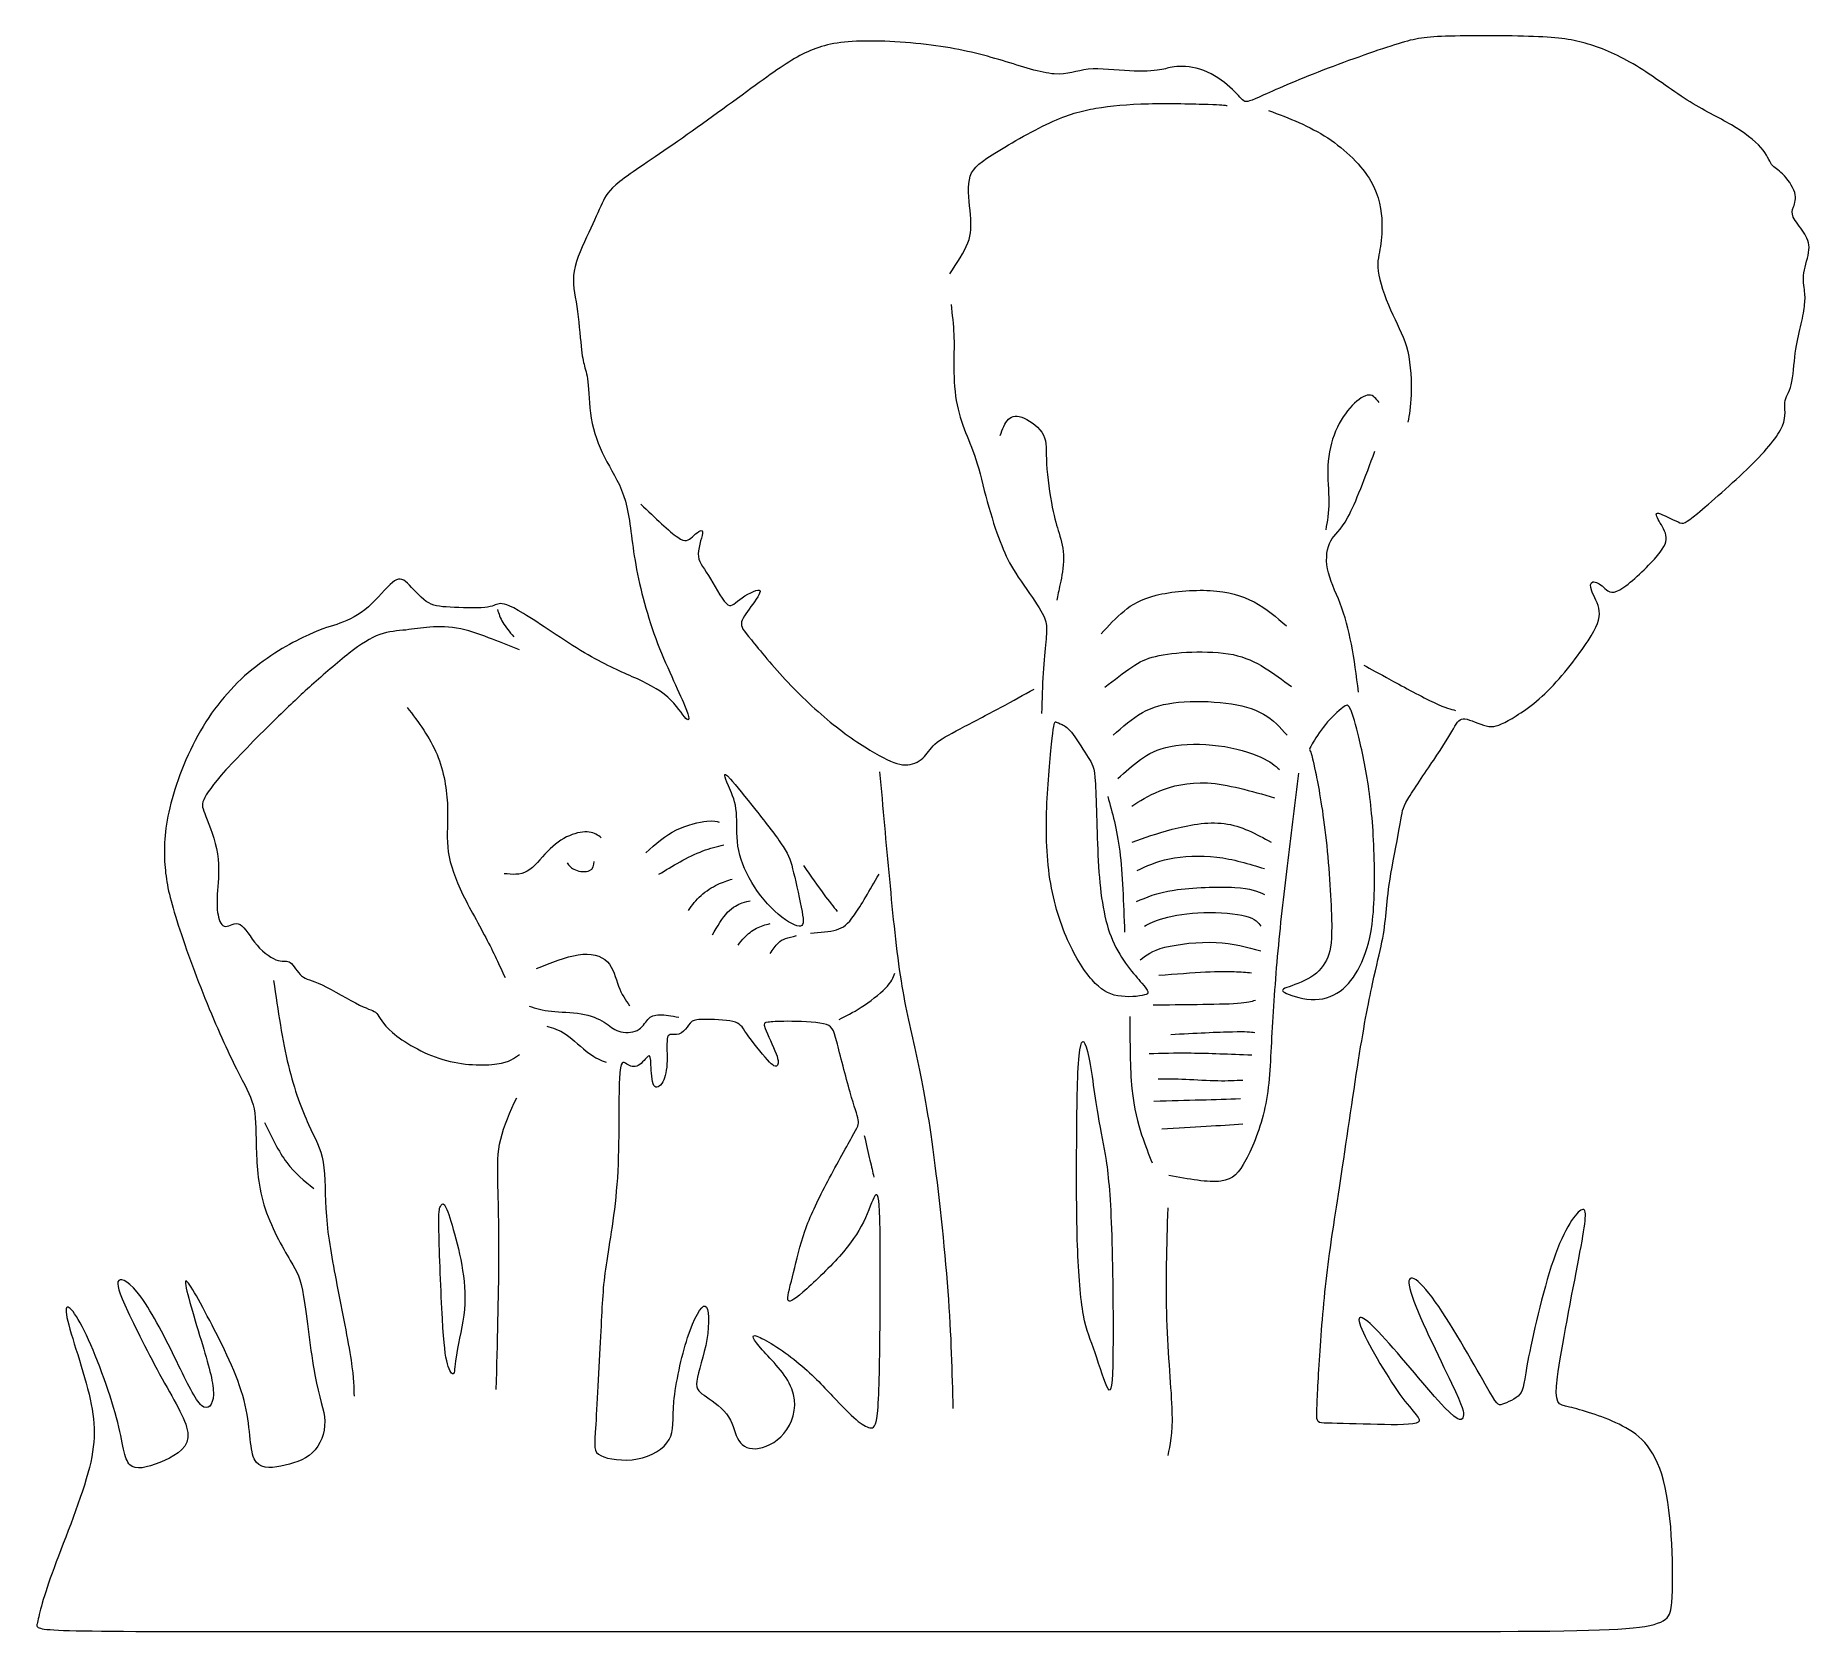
# Model space of a CAD drawing. Header units: inches. Extents: x -13.4 to 13.3, y -12 to 12.
import ezdxf

# ---------------------------------------------------------------- set-up
doc = ezdxf.new("R2010")
doc.units = ezdxf.units.IN
doc.header["$MEASUREMENT"] = 0
doc.layers.add('Layer 1', color=7, linetype='Continuous')

msp = doc.modelspace()

# ---------------------------------------------------------------- linework, layer by layer
at = {"layer": 'Layer 1', "color": 250, "lineweight": 18}
for points, knots in [([(-4.56, 9.806), (-4.385, 9.944), (-4.075, 10.143), (-3.692, 10.409), (-3.692, 10.409), (-3.31, 10.676), (-2.855, 11.01), (-2.524, 11.251), (-2.524, 11.251), (-2.193, 11.492), (-1.985, 11.639), (-1.773, 11.741), (-1.773, 11.741), (-1.56, 11.844), (-1.344, 11.901), (-1.002, 11.916), (-1.002, 11.916), (-0.66, 11.931), (-0.194, 11.904), (0.196, 11.85), (0.196, 11.85), (0.586, 11.796), (0.899, 11.714), (1.196, 11.625), (1.196, 11.625), (1.492, 11.537), (1.772, 11.44), (1.976, 11.425), (1.976, 11.425), (2.179, 11.41), (2.305, 11.476), (2.488, 11.495), (2.488, 11.495), (2.67, 11.513), (2.908, 11.482), (3.106, 11.472), (3.106, 11.472), (3.305, 11.461), (3.465, 11.47), (3.561, 11.485), (3.561, 11.485), (3.657, 11.501), (3.69, 11.522), (3.781, 11.532), (3.781, 11.532), (3.871, 11.543), (4.019, 11.543), (4.168, 11.496), (4.168, 11.496), (4.317, 11.449), (4.467, 11.356), (4.579, 11.263), (4.579, 11.263), (4.69, 11.169), (4.762, 11.076), (4.81, 11.034), (4.81, 11.034), (4.859, 10.992), (4.883, 11.001), (5.056, 11.078), (5.056, 11.078), (5.229, 11.154), (5.551, 11.299), (5.944, 11.452), (5.944, 11.452), (6.337, 11.606), (6.801, 11.769), (7.094, 11.862), (7.094, 11.862), (7.388, 11.955), (7.511, 11.979), (7.863, 11.991), (7.863, 11.991), (8.216, 12.003), (8.797, 12.003), (9.188, 11.988), (9.188, 11.988), (9.58, 11.973), (9.781, 11.943), (10.006, 11.875), (10.006, 11.875), (10.23, 11.808), (10.477, 11.702), (10.733, 11.547), (10.733, 11.547), (10.989, 11.392), (11.254, 11.187), (11.499, 11.032), (11.499, 11.032), (11.744, 10.877), (11.97, 10.772), (12.163, 10.659), (12.163, 10.659), (12.356, 10.546), (12.515, 10.426), (12.608, 10.319), (12.608, 10.319), (12.702, 10.212), (12.729, 10.119), (12.769, 10.063), (12.769, 10.063), (12.81, 10.007), (12.864, 9.989), (12.934, 9.921), (12.934, 9.921), (13.003, 9.854), (13.087, 9.736), (13.116, 9.643), (13.116, 9.643), (13.144, 9.55), (13.117, 9.48), (13.098, 9.426), (13.098, 9.426), (13.078, 9.372), (13.066, 9.333), (13.095, 9.272), (13.095, 9.272), (13.125, 9.211), (13.196, 9.128), (13.249, 9.046), (13.249, 9.046), (13.302, 8.964), (13.339, 8.883), (13.33, 8.778), (13.33, 8.778), (13.322, 8.673), (13.269, 8.545), (13.253, 8.435), (13.253, 8.435), (13.236, 8.324), (13.256, 8.231), (13.265, 8.153), (13.265, 8.153), (13.274, 8.076), (13.272, 8.014), (13.262, 7.93), (13.262, 7.93), (13.251, 7.845), (13.232, 7.739), (13.205, 7.623), (13.205, 7.623), (13.179, 7.508), (13.146, 7.385), (13.125, 7.227), (13.125, 7.227), (13.104, 7.069), (13.095, 6.876), (13.063, 6.751), (13.063, 6.751), (13.031, 6.626), (12.977, 6.569), (12.968, 6.485), (12.968, 6.485), (12.959, 6.4), (12.995, 6.289), (12.931, 6.132), (12.931, 6.132), (12.866, 5.976), (12.7, 5.774), (12.443, 5.523), (12.443, 5.523), (12.185, 5.271), (11.836, 4.97), (11.651, 4.815), (11.651, 4.815), (11.466, 4.66), (11.445, 4.651), (11.36, 4.687), (11.36, 4.687), (11.276, 4.723), (11.129, 4.804), (11.068, 4.817), (11.068, 4.817), (11.008, 4.829), (11.035, 4.771), (11.077, 4.699), (11.077, 4.699), (11.12, 4.627), (11.177, 4.54), (11.183, 4.454), (11.183, 4.454), (11.189, 4.368), (11.144, 4.284), (11.004, 4.129), (11.004, 4.129), (10.864, 3.974), (10.629, 3.748), (10.487, 3.668), (10.487, 3.668), (10.346, 3.588), (10.298, 3.654), (10.24, 3.706), (10.24, 3.706), (10.183, 3.757), (10.117, 3.793), (10.079, 3.785), (10.079, 3.785), (10.042, 3.778), (10.033, 3.727), (10.063, 3.647), (10.063, 3.647), (10.093, 3.567), (10.162, 3.459), (10.176, 3.346), (10.176, 3.346), (10.189, 3.233), (10.147, 3.115), (10.007, 2.9), (10.007, 2.9), (9.867, 2.685), (9.629, 2.372), (9.4, 2.146), (9.4, 2.146), (9.172, 1.92), (8.952, 1.782), (8.804, 1.7), (8.804, 1.7), (8.657, 1.619), (8.581, 1.595), (8.476, 1.619), (8.476, 1.619), (8.371, 1.643), (8.235, 1.715), (8.154, 1.726), (8.154, 1.726), (8.073, 1.736), (8.046, 1.685), (7.982, 1.578), (7.982, 1.578), (7.919, 1.472), (7.82, 1.309), (7.684, 1.106), (7.684, 1.106), (7.549, 0.902), (7.377, 0.659), (7.293, 0.516), (7.293, 0.516), (7.209, 0.373), (7.212, 0.33), (7.18, 0.147), (7.18, 0.147), (7.148, -0.037), (7.082, -0.362), (7.041, -0.6), (7.041, -0.6), (7.001, -0.838), (6.986, -0.988), (6.972, -1.133), (6.972, -1.133), (6.959, -1.277), (6.947, -1.416), (6.918, -1.571), (6.918, -1.571), (6.889, -1.726), (6.844, -1.898), (6.786, -2.159), (6.786, -2.159), (6.727, -2.421), (6.655, -2.774), (6.569, -3.305), (6.569, -3.305), (6.483, -3.837), (6.384, -4.547), (6.298, -5.118), (6.298, -5.118), (6.212, -5.688), (6.14, -6.119), (6.086, -6.563), (6.086, -6.563), (6.031, -7.007), (5.995, -7.465), (5.97, -7.85), (5.97, -7.85), (5.944, -8.235), (5.929, -8.548), (5.926, -8.705), (5.926, -8.705), (5.923, -8.862), (5.932, -8.862), (6.09, -8.866), (6.09, -8.866), (6.248, -8.871), (6.555, -8.88), (6.84, -8.886), (6.84, -8.886), (7.124, -8.892), (7.386, -8.895), (7.452, -8.854), (7.452, -8.854), (7.519, -8.813), (7.389, -8.729), (7.177, -8.434), (7.177, -8.434), (6.965, -8.139), (6.67, -7.633), (6.585, -7.41), (6.585, -7.41), (6.501, -7.188), (6.627, -7.248), (6.906, -7.547), (6.906, -7.547), (7.184, -7.847), (7.615, -8.386), (7.848, -8.63), (7.848, -8.63), (8.082, -8.874), (8.118, -8.822), (8.13, -8.764), (8.13, -8.764), (8.142, -8.705), (8.13, -8.639), (7.952, -8.265), (7.952, -8.265), (7.775, -7.892), (7.431, -7.212), (7.338, -6.895), (7.338, -6.895), (7.245, -6.579), (7.401, -6.628), (7.659, -6.972), (7.659, -6.972), (7.916, -7.317), (8.274, -7.958), (8.458, -8.28), (8.458, -8.28), (8.642, -8.603), (8.651, -8.606), (8.72, -8.582), (8.72, -8.582), (8.789, -8.557), (8.919, -8.506), (8.98, -8.432), (8.98, -8.432), (9.042, -8.359), (9.036, -8.262), (9.113, -7.868), (9.113, -7.868), (9.19, -7.474), (9.349, -6.781), (9.516, -6.326), (9.516, -6.326), (9.683, -5.872), (9.858, -5.655), (9.929, -5.653), (9.929, -5.653), (10, -5.652), (9.966, -5.866), (9.867, -6.391), (9.867, -6.391), (9.768, -6.917), (9.602, -7.754), (9.548, -8.171), (9.548, -8.171), (9.494, -8.588), (9.551, -8.585), (9.727, -8.625), (9.727, -8.625), (9.903, -8.666), (10.198, -8.75), (10.474, -8.884), (10.474, -8.884), (10.749, -9.018), (11.005, -9.202), (11.142, -9.729), (11.142, -9.729), (11.279, -10.257), (11.297, -11.128), (11.266, -11.564), (11.266, -11.564), (11.234, -12), (11.153, -12), (7.041, -12), (7.041, -12), (2.93, -12), (-5.211, -12), (-9.282, -12), (-9.282, -12), (-13.352, -12), (-13.352, -12), (-13.328, -11.886), (-13.328, -11.886), (-13.304, -11.773), (-13.256, -11.546), (-13.102, -11.122), (-13.102, -11.122), (-12.949, -10.698), (-12.69, -10.078), (-12.563, -9.617), (-12.563, -9.617), (-12.437, -9.157), (-12.443, -8.855), (-12.547, -8.429), (-12.547, -8.429), (-12.651, -8.003), (-12.852, -7.452), (-12.887, -7.234), (-12.887, -7.234), (-12.922, -7.016), (-12.789, -7.13), (-12.619, -7.474), (-12.619, -7.474), (-12.449, -7.817), (-12.241, -8.389), (-12.134, -8.786), (-12.134, -8.786), (-12.027, -9.184), (-12.021, -9.406), (-11.933, -9.494), (-11.933, -9.494), (-11.844, -9.581), (-11.672, -9.533), (-11.481, -9.456), (-11.481, -9.456), (-11.29, -9.379), (-11.079, -9.274), (-11.06, -9.084), (-11.06, -9.084), (-11.04, -8.895), (-11.212, -8.621), (-11.409, -8.265), (-11.409, -8.265), (-11.606, -7.91), (-11.829, -7.474), (-11.963, -7.186), (-11.963, -7.186), (-12.097, -6.898), (-12.142, -6.76), (-12.1, -6.721), (-12.1, -6.721), (-12.058, -6.682), (-11.928, -6.742), (-11.761, -6.974), (-11.761, -6.974), (-11.594, -7.206), (-11.389, -7.609), (-11.228, -7.937), (-11.228, -7.937), (-11.067, -8.265), (-10.95, -8.518), (-10.853, -8.601), (-10.853, -8.601), (-10.757, -8.684), (-10.682, -8.597), (-10.676, -8.437), (-10.676, -8.437), (-10.67, -8.277), (-10.733, -8.046), (-10.841, -7.686), (-10.841, -7.686), (-10.95, -7.326), (-11.103, -6.838), (-11.097, -6.745), (-11.097, -6.745), (-11.091, -6.652), (-10.926, -6.953), (-10.731, -7.324), (-10.731, -7.324), (-10.537, -7.696), (-10.314, -8.139), (-10.213, -8.526), (-10.213, -8.526), (-10.113, -8.913), (-10.134, -9.244), (-10.063, -9.402), (-10.063, -9.402), (-9.992, -9.56), (-9.83, -9.545), (-9.659, -9.512), (-9.659, -9.512), (-9.489, -9.479), (-9.312, -9.428), (-9.188, -9.312), (-9.188, -9.312), (-9.065, -9.196), (-8.996, -9.015), (-9, -8.839), (-9, -8.839), (-9.005, -8.663), (-9.083, -8.491), (-9.149, -8.14), (-9.149, -8.14), (-9.215, -7.79), (-9.27, -7.26), (-9.318, -6.965), (-9.318, -6.965), (-9.366, -6.67), (-9.408, -6.609), (-9.521, -6.418), (-9.521, -6.418), (-9.634, -6.227), (-9.818, -5.905), (-9.915, -5.584), (-9.915, -5.584), (-10.013, -5.264), (-10.025, -4.944), (-10.031, -4.689), (-10.031, -4.689), (-10.037, -4.433), (-10.037, -4.24), (-10.078, -4.08), (-10.078, -4.08), (-10.119, -3.921), (-10.2, -3.794), (-10.328, -3.54), (-10.328, -3.54), (-10.456, -3.285), (-10.63, -2.903), (-10.802, -2.477), (-10.802, -2.477), (-10.974, -2.051), (-11.142, -1.581), (-11.246, -1.244), (-11.246, -1.244), (-11.35, -0.907), (-11.389, -0.702), (-11.406, -0.466), (-11.406, -0.466), (-11.422, -0.23), (-11.416, 0.038), (-11.332, 0.389), (-11.332, 0.389), (-11.248, 0.74), (-11.085, 1.174), (-10.871, 1.544), (-10.871, 1.544), (-10.658, 1.914), (-10.393, 2.221), (-10.095, 2.465), (-10.095, 2.465), (-9.796, 2.709), (-9.465, 2.89), (-9.242, 2.991), (-9.242, 2.991), (-9.02, 3.093), (-8.905, 3.115), (-8.771, 3.164), (-8.771, 3.164), (-8.637, 3.213), (-8.484, 3.289), (-8.343, 3.411), (-8.343, 3.411), (-8.202, 3.532), (-8.074, 3.701), (-7.982, 3.778), (-7.982, 3.778), (-7.891, 3.855), (-7.835, 3.84), (-7.756, 3.767), (-7.756, 3.767), (-7.677, 3.694), (-7.574, 3.563), (-7.474, 3.493), (-7.474, 3.493), (-7.374, 3.423), (-7.276, 3.414), (-7.114, 3.405), (-7.114, 3.405), (-6.951, 3.397), (-6.724, 3.389), (-6.594, 3.402), (-6.594, 3.402), (-6.465, 3.415), (-6.433, 3.448), (-6.378, 3.457), (-6.378, 3.457), (-6.322, 3.466), (-6.242, 3.451), (-6.01, 3.31), (-6.01, 3.31), (-5.779, 3.168), (-5.395, 2.9), (-5.094, 2.721), (-5.094, 2.721), (-4.794, 2.542), (-4.577, 2.452), (-4.373, 2.36), (-4.373, 2.36), (-4.169, 2.268), (-3.978, 2.175), (-3.84, 2.054), (-3.84, 2.054), (-3.703, 1.934), (-3.618, 1.786), (-3.567, 1.732), (-3.567, 1.732), (-3.516, 1.678), (-3.498, 1.717), (-3.587, 1.931), (-3.587, 1.931), (-3.675, 2.145), (-3.871, 2.533), (-4.02, 2.935), (-4.02, 2.935), (-4.169, 3.337), (-4.272, 3.752), (-4.332, 4.109), (-4.332, 4.109), (-4.392, 4.466), (-4.41, 4.764), (-4.476, 5), (-4.476, 5), (-4.543, 5.237), (-4.657, 5.411), (-4.755, 5.593), (-4.755, 5.593), (-4.853, 5.776), (-4.934, 5.965), (-4.976, 6.17), (-4.976, 6.17), (-5.018, 6.375), (-5.021, 6.594), (-5.035, 6.741), (-5.035, 6.741), (-5.048, 6.887), (-5.073, 6.959), (-5.092, 7.031), (-5.092, 7.031), (-5.112, 7.103), (-5.127, 7.176), (-5.143, 7.332), (-5.143, 7.332), (-5.16, 7.489), (-5.178, 7.73), (-5.208, 7.927), (-5.208, 7.927), (-5.238, 8.124), (-5.28, 8.278), (-5.249, 8.461), (-5.249, 8.461), (-5.217, 8.645), (-5.112, 8.859), (-5.027, 9.039), (-5.027, 9.039), (-4.943, 9.22), (-4.88, 9.367), (-4.828, 9.48), (-4.828, 9.48), (-4.776, 9.592), (-4.735, 9.668), (-4.56, 9.806)], [0, 0, 0, 0, 0.006211, 0.006211, 0.006211, 0.006211, 0.012422, 0.012422, 0.012422, 0.012422, 0.018634, 0.018634, 0.018634, 0.018634, 0.024845, 0.024845, 0.024845, 0.024845, 0.031056, 0.031056, 0.031056, 0.031056, 0.037267, 0.037267, 0.037267, 0.037267, 0.043478, 0.043478, 0.043478, 0.043478, 0.049689, 0.049689, 0.049689, 0.049689, 0.055901, 0.055901, 0.055901, 0.055901, 0.062112, 0.062112, 0.062112, 0.062112, 0.068323, 0.068323, 0.068323, 0.068323, 0.074534, 0.074534, 0.074534, 0.074534, 0.080745, 0.080745, 0.080745, 0.080745, 0.086957, 0.086957, 0.086957, 0.086957, 0.093168, 0.093168, 0.093168, 0.093168, 0.099379, 0.099379, 0.099379, 0.099379, 0.10559, 0.10559, 0.10559, 0.10559, 0.111801, 0.111801, 0.111801, 0.111801, 0.118012, 0.118012, 0.118012, 0.118012, 0.124224, 0.124224, 0.124224, 0.124224, 0.130435, 0.130435, 0.130435, 0.130435, 0.136646, 0.136646, 0.136646, 0.136646, 0.142857, 0.142857, 0.142857, 0.142857, 0.149068, 0.149068, 0.149068, 0.149068, 0.15528, 0.15528, 0.15528, 0.15528, 0.161491, 0.161491, 0.161491, 0.161491, 0.167702, 0.167702, 0.167702, 0.167702, 0.173913, 0.173913, 0.173913, 0.173913, 0.180124, 0.180124, 0.180124, 0.180124, 0.186335, 0.186335, 0.186335, 0.186335, 0.192547, 0.192547, 0.192547, 0.192547, 0.198758, 0.198758, 0.198758, 0.198758, 0.204969, 0.204969, 0.204969, 0.204969, 0.21118, 0.21118, 0.21118, 0.21118, 0.217391, 0.217391, 0.217391, 0.217391, 0.223602, 0.223602, 0.223602, 0.223602, 0.229814, 0.229814, 0.229814, 0.229814, 0.236025, 0.236025, 0.236025, 0.236025, 0.242236, 0.242236, 0.242236, 0.242236, 0.248447, 0.248447, 0.248447, 0.248447, 0.254658, 0.254658, 0.254658, 0.254658, 0.26087, 0.26087, 0.26087, 0.26087, 0.267081, 0.267081, 0.267081, 0.267081, 0.273292, 0.273292, 0.273292, 0.273292, 0.279503, 0.279503, 0.279503, 0.279503, 0.285714, 0.285714, 0.285714, 0.285714, 0.291925, 0.291925, 0.291925, 0.291925, 0.298137, 0.298137, 0.298137, 0.298137, 0.304348, 0.304348, 0.304348, 0.304348, 0.310559, 0.310559, 0.310559, 0.310559, 0.31677, 0.31677, 0.31677, 0.31677, 0.322981, 0.322981, 0.322981, 0.322981, 0.329193, 0.329193, 0.329193, 0.329193, 0.335404, 0.335404, 0.335404, 0.335404, 0.341615, 0.341615, 0.341615, 0.341615, 0.347826, 0.347826, 0.347826, 0.347826, 0.354037, 0.354037, 0.354037, 0.354037, 0.360248, 0.360248, 0.360248, 0.360248, 0.36646, 0.36646, 0.36646, 0.36646, 0.372671, 0.372671, 0.372671, 0.372671, 0.378882, 0.378882, 0.378882, 0.378882, 0.385093, 0.385093, 0.385093, 0.385093, 0.391304, 0.391304, 0.391304, 0.391304, 0.397516, 0.397516, 0.397516, 0.397516, 0.403727, 0.403727, 0.403727, 0.403727, 0.409938, 0.409938, 0.409938, 0.409938, 0.416149, 0.416149, 0.416149, 0.416149, 0.42236, 0.42236, 0.42236, 0.42236, 0.428571, 0.428571, 0.428571, 0.428571, 0.434783, 0.434783, 0.434783, 0.434783, 0.440994, 0.440994, 0.440994, 0.440994, 0.447205, 0.447205, 0.447205, 0.447205, 0.453416, 0.453416, 0.453416, 0.453416, 0.459627, 0.459627, 0.459627, 0.459627, 0.465839, 0.465839, 0.465839, 0.465839, 0.47205, 0.47205, 0.47205, 0.47205, 0.478261, 0.478261, 0.478261, 0.478261, 0.484472, 0.484472, 0.484472, 0.484472, 0.490683, 0.490683, 0.490683, 0.490683, 0.496894, 0.496894, 0.496894, 0.496894, 0.503106, 0.503106, 0.503106, 0.503106, 0.509317, 0.509317, 0.509317, 0.509317, 0.515528, 0.515528, 0.515528, 0.515528, 0.521739, 0.521739, 0.521739, 0.521739, 0.52795, 0.52795, 0.52795, 0.52795, 0.534161, 0.534161, 0.534161, 0.534161, 0.540373, 0.540373, 0.540373, 0.540373, 0.546584, 0.546584, 0.546584, 0.546584, 0.552795, 0.552795, 0.552795, 0.552795, 0.559006, 0.559006, 0.559006, 0.559006, 0.565217, 0.565217, 0.565217, 0.565217, 0.571429, 0.571429, 0.571429, 0.571429, 0.57764, 0.57764, 0.57764, 0.57764, 0.583851, 0.583851, 0.583851, 0.583851, 0.590062, 0.590062, 0.590062, 0.590062, 0.596273, 0.596273, 0.596273, 0.596273, 0.602484, 0.602484, 0.602484, 0.602484, 0.608696, 0.608696, 0.608696, 0.608696, 0.614907, 0.614907, 0.614907, 0.614907, 0.621118, 0.621118, 0.621118, 0.621118, 0.627329, 0.627329, 0.627329, 0.627329, 0.63354, 0.63354, 0.63354, 0.63354, 0.639752, 0.639752, 0.639752, 0.639752, 0.645963, 0.645963, 0.645963, 0.645963, 0.652174, 0.652174, 0.652174, 0.652174, 0.658385, 0.658385, 0.658385, 0.658385, 0.664596, 0.664596, 0.664596, 0.664596, 0.670807, 0.670807, 0.670807, 0.670807, 0.677019, 0.677019, 0.677019, 0.677019, 0.68323, 0.68323, 0.68323, 0.68323, 0.689441, 0.689441, 0.689441, 0.689441, 0.695652, 0.695652, 0.695652, 0.695652, 0.701863, 0.701863, 0.701863, 0.701863, 0.708075, 0.708075, 0.708075, 0.708075, 0.714286, 0.714286, 0.714286, 0.714286, 0.720497, 0.720497, 0.720497, 0.720497, 0.726708, 0.726708, 0.726708, 0.726708, 0.732919, 0.732919, 0.732919, 0.732919, 0.73913, 0.73913, 0.73913, 0.73913, 0.745342, 0.745342, 0.745342, 0.745342, 0.751553, 0.751553, 0.751553, 0.751553, 0.757764, 0.757764, 0.757764, 0.757764, 0.763975, 0.763975, 0.763975, 0.763975, 0.770186, 0.770186, 0.770186, 0.770186, 0.776398, 0.776398, 0.776398, 0.776398, 0.782609, 0.782609, 0.782609, 0.782609, 0.78882, 0.78882, 0.78882, 0.78882, 0.795031, 0.795031, 0.795031, 0.795031, 0.801242, 0.801242, 0.801242, 0.801242, 0.807453, 0.807453, 0.807453, 0.807453, 0.813665, 0.813665, 0.813665, 0.813665, 0.819876, 0.819876, 0.819876, 0.819876, 0.826087, 0.826087, 0.826087, 0.826087, 0.832298, 0.832298, 0.832298, 0.832298, 0.838509, 0.838509, 0.838509, 0.838509, 0.84472, 0.84472, 0.84472, 0.84472, 0.850932, 0.850932, 0.850932, 0.850932, 0.857143, 0.857143, 0.857143, 0.857143, 0.863354, 0.863354, 0.863354, 0.863354, 0.869565, 0.869565, 0.869565, 0.869565, 0.875776, 0.875776, 0.875776, 0.875776, 0.881988, 0.881988, 0.881988, 0.881988, 0.888199, 0.888199, 0.888199, 0.888199, 0.89441, 0.89441, 0.89441, 0.89441, 0.900621, 0.900621, 0.900621, 0.900621, 0.906832, 0.906832, 0.906832, 0.906832, 0.913043, 0.913043, 0.913043, 0.913043, 0.919255, 0.919255, 0.919255, 0.919255, 0.925466, 0.925466, 0.925466, 0.925466, 0.931677, 0.931677, 0.931677, 0.931677, 0.937888, 0.937888, 0.937888, 0.937888, 0.944099, 0.944099, 0.944099, 0.944099, 0.950311, 0.950311, 0.950311, 0.950311, 0.956522, 0.956522, 0.956522, 0.956522, 0.962733, 0.962733, 0.962733, 0.962733, 0.968944, 0.968944, 0.968944, 0.968944, 0.975155, 0.975155, 0.975155, 0.975155, 0.981366, 0.981366, 0.981366, 0.981366, 0.987578, 0.987578, 0.987578, 0.987578, 1, 1, 1, 1]), ([(0.404, 8.42), (0.513, 8.583), (0.621, 8.745), (0.675, 8.885), (0.675, 8.885), (0.729, 9.025), (0.729, 9.143), (0.714, 9.308), (0.714, 9.308), (0.699, 9.474), (0.669, 9.688), (0.698, 9.835), (0.698, 9.835), (0.726, 9.983), (0.814, 10.064), (1.04, 10.208), (1.04, 10.208), (1.265, 10.353), (1.63, 10.561), (1.908, 10.69), (1.908, 10.69), (2.187, 10.82), (2.379, 10.871), (2.602, 10.908), (2.602, 10.908), (2.825, 10.946), (3.078, 10.97), (3.393, 10.978), (3.393, 10.978), (3.707, 10.985), (4.084, 10.976), (4.291, 10.969), (4.291, 10.969), (4.499, 10.961), (4.538, 10.955), (4.577, 10.949)], [0, 0, 0, 0, 0.1, 0.1, 0.1, 0.1, 0.2, 0.2, 0.2, 0.2, 0.3, 0.3, 0.3, 0.3, 0.4, 0.4, 0.4, 0.4, 0.5, 0.5, 0.5, 0.5, 0.6, 0.6, 0.6, 0.6, 0.7, 0.7, 0.7, 0.7, 0.8, 0.8, 0.8, 0.8, 1, 1, 1, 1]), ([(5.201, 10.877), (5.508, 10.759), (5.815, 10.642), (6.089, 10.463), (6.089, 10.463), (6.363, 10.284), (6.604, 10.043), (6.738, 9.813), (6.738, 9.813), (6.872, 9.582), (6.899, 9.362), (6.905, 9.192), (6.905, 9.192), (6.911, 9.022), (6.896, 8.902), (6.875, 8.789), (6.875, 8.789), (6.853, 8.676), (6.826, 8.571), (6.858, 8.4), (6.858, 8.4), (6.89, 8.23), (6.98, 7.995), (7.069, 7.803), (7.069, 7.803), (7.158, 7.61), (7.245, 7.46), (7.293, 7.253), (7.293, 7.253), (7.341, 7.047), (7.35, 6.785), (7.344, 6.598), (7.344, 6.598), (7.338, 6.412), (7.317, 6.3), (7.296, 6.189)], [0, 0, 0, 0, 0.1, 0.1, 0.1, 0.1, 0.2, 0.2, 0.2, 0.2, 0.3, 0.3, 0.3, 0.3, 0.4, 0.4, 0.4, 0.4, 0.5, 0.5, 0.5, 0.5, 0.6, 0.6, 0.6, 0.6, 0.7, 0.7, 0.7, 0.7, 0.8, 0.8, 0.8, 0.8, 1, 1, 1, 1]), ([(0.422, 7.959), (0.44, 7.806), (0.458, 7.652), (0.465, 7.509), (0.465, 7.509), (0.471, 7.366), (0.465, 7.234), (0.465, 7.065), (0.465, 7.065), (0.465, 6.897), (0.471, 6.692), (0.501, 6.513), (0.501, 6.513), (0.531, 6.334), (0.585, 6.18), (0.642, 6.034), (0.642, 6.034), (0.699, 5.888), (0.76, 5.749), (0.817, 5.56), (0.817, 5.56), (0.874, 5.37), (0.928, 5.129), (0.991, 4.909), (0.991, 4.909), (1.053, 4.688), (1.124, 4.488), (1.186, 4.333), (1.186, 4.333), (1.247, 4.178), (1.3, 4.068), (1.396, 3.917), (1.396, 3.917), (1.493, 3.767), (1.633, 3.576), (1.719, 3.442), (1.719, 3.442), (1.806, 3.309), (1.839, 3.234), (1.853, 3.157), (1.853, 3.157), (1.866, 3.08), (1.86, 3.002), (1.848, 2.882), (1.848, 2.882), (1.836, 2.761), (1.818, 2.599), (1.807, 2.413), (1.807, 2.413), (1.795, 2.227), (1.791, 2.018), (1.786, 1.808)], [0, 0, 0, 0, 0.071429, 0.071429, 0.071429, 0.071429, 0.142857, 0.142857, 0.142857, 0.142857, 0.214286, 0.214286, 0.214286, 0.214286, 0.285714, 0.285714, 0.285714, 0.285714, 0.357143, 0.357143, 0.357143, 0.357143, 0.428571, 0.428571, 0.428571, 0.428571, 0.5, 0.5, 0.5, 0.5, 0.571429, 0.571429, 0.571429, 0.571429, 0.642857, 0.642857, 0.642857, 0.642857, 0.714286, 0.714286, 0.714286, 0.714286, 0.785714, 0.785714, 0.785714, 0.785714, 0.857143, 0.857143, 0.857143, 0.857143, 1, 1, 1, 1]), ([(6.863, 6.483), (6.82, 6.54), (6.778, 6.597), (6.711, 6.596), (6.711, 6.596), (6.643, 6.594), (6.55, 6.534), (6.458, 6.437), (6.458, 6.437), (6.366, 6.341), (6.276, 6.209), (6.209, 6.054), (6.209, 6.054), (6.143, 5.899), (6.101, 5.721), (6.092, 5.534), (6.092, 5.534), (6.083, 5.348), (6.107, 5.152), (6.107, 4.989), (6.107, 4.989), (6.107, 4.827), (6.083, 4.697), (6.059, 4.568)], [0, 0, 0, 0, 0.142857, 0.142857, 0.142857, 0.142857, 0.285714, 0.285714, 0.285714, 0.285714, 0.428571, 0.428571, 0.428571, 0.428571, 0.571429, 0.571429, 0.571429, 0.571429, 0.714286, 0.714286, 0.714286, 0.714286, 1, 1, 1, 1]), ([(1.163, 5.986), (1.196, 6.082), (1.229, 6.179), (1.285, 6.231), (1.285, 6.231), (1.341, 6.284), (1.419, 6.293), (1.523, 6.248), (1.523, 6.248), (1.627, 6.204), (1.756, 6.106), (1.812, 5.994), (1.812, 5.994), (1.868, 5.883), (1.85, 5.758), (1.86, 5.56), (1.86, 5.56), (1.871, 5.363), (1.91, 5.092), (1.946, 4.908), (1.946, 4.908), (1.982, 4.724), (2.015, 4.628), (2.048, 4.517), (2.048, 4.517), (2.081, 4.405), (2.115, 4.279), (2.116, 4.143), (2.116, 4.143), (2.118, 4.008), (2.087, 3.863), (2.065, 3.756), (2.065, 3.756), (2.042, 3.649), (2.027, 3.58), (2.012, 3.511)], [0, 0, 0, 0, 0.1, 0.1, 0.1, 0.1, 0.2, 0.2, 0.2, 0.2, 0.3, 0.3, 0.3, 0.3, 0.4, 0.4, 0.4, 0.4, 0.5, 0.5, 0.5, 0.5, 0.6, 0.6, 0.6, 0.6, 0.7, 0.7, 0.7, 0.7, 0.8, 0.8, 0.8, 0.8, 1, 1, 1, 1]), ([(6.555, 2.129), (6.522, 2.376), (6.489, 2.623), (6.446, 2.847), (6.446, 2.847), (6.402, 3.071), (6.348, 3.273), (6.277, 3.46), (6.277, 3.46), (6.206, 3.646), (6.119, 3.818), (6.087, 3.982), (6.087, 3.982), (6.056, 4.146), (6.08, 4.303), (6.135, 4.402), (6.135, 4.402), (6.191, 4.501), (6.278, 4.544), (6.394, 4.759), (6.394, 4.759), (6.51, 4.974), (6.655, 5.363), (6.799, 5.751)], [0, 0, 0, 0, 0.142857, 0.142857, 0.142857, 0.142857, 0.285714, 0.285714, 0.285714, 0.285714, 0.428571, 0.428571, 0.428571, 0.428571, 0.571429, 0.571429, 0.571429, 0.571429, 0.714286, 0.714286, 0.714286, 0.714286, 1, 1, 1, 1]), ([(-4.243, 4.956), (-4.029, 4.748), (-3.815, 4.541), (-3.69, 4.456), (-3.69, 4.456), (-3.566, 4.372), (-3.529, 4.411), (-3.469, 4.465), (-3.469, 4.465), (-3.409, 4.519), (-3.325, 4.589), (-3.317, 4.541), (-3.317, 4.541), (-3.31, 4.492), (-3.379, 4.327), (-3.38, 4.209), (-3.38, 4.209), (-3.382, 4.092), (-3.316, 4.023), (-3.228, 3.884), (-3.228, 3.884), (-3.141, 3.746), (-3.033, 3.538), (-2.96, 3.464), (-2.96, 3.464), (-2.888, 3.39), (-2.852, 3.451), (-2.757, 3.521), (-2.757, 3.521), (-2.662, 3.592), (-2.509, 3.673), (-2.465, 3.663), (-2.465, 3.663), (-2.421, 3.652), (-2.488, 3.55), (-2.56, 3.451), (-2.56, 3.451), (-2.632, 3.351), (-2.71, 3.255), (-2.728, 3.183), (-2.728, 3.183), (-2.747, 3.11), (-2.704, 3.062), (-2.582, 2.913), (-2.582, 2.913), (-2.461, 2.764), (-2.259, 2.514), (-2.03, 2.272), (-2.03, 2.272), (-1.801, 2.03), (-1.545, 1.795), (-1.303, 1.605), (-1.303, 1.605), (-1.061, 1.415), (-0.832, 1.271), (-0.66, 1.176), (-0.66, 1.176), (-0.488, 1.081), (-0.374, 1.036), (-0.269, 1.034), (-0.269, 1.034), (-0.163, 1.033), (-0.067, 1.075), (-0.001, 1.135), (-0.001, 1.135), (0.066, 1.196), (0.102, 1.274), (0.181, 1.346), (0.181, 1.346), (0.261, 1.418), (0.385, 1.485), (0.562, 1.578), (0.562, 1.578), (0.74, 1.671), (0.972, 1.792), (1.166, 1.896), (1.166, 1.896), (1.36, 1.999), (1.517, 2.087), (1.673, 2.174)], [0, 0, 0, 0, 0.047619, 0.047619, 0.047619, 0.047619, 0.095238, 0.095238, 0.095238, 0.095238, 0.142857, 0.142857, 0.142857, 0.142857, 0.190476, 0.190476, 0.190476, 0.190476, 0.238095, 0.238095, 0.238095, 0.238095, 0.285714, 0.285714, 0.285714, 0.285714, 0.333333, 0.333333, 0.333333, 0.333333, 0.380952, 0.380952, 0.380952, 0.380952, 0.428571, 0.428571, 0.428571, 0.428571, 0.47619, 0.47619, 0.47619, 0.47619, 0.52381, 0.52381, 0.52381, 0.52381, 0.571429, 0.571429, 0.571429, 0.571429, 0.619048, 0.619048, 0.619048, 0.619048, 0.666667, 0.666667, 0.666667, 0.666667, 0.714286, 0.714286, 0.714286, 0.714286, 0.761905, 0.761905, 0.761905, 0.761905, 0.809524, 0.809524, 0.809524, 0.809524, 0.857143, 0.857143, 0.857143, 0.857143, 0.904762, 0.904762, 0.904762, 0.904762, 1, 1, 1, 1]), ([(2.681, 3.005), (2.792, 3.126), (2.903, 3.246), (3.025, 3.347), (3.025, 3.347), (3.147, 3.448), (3.28, 3.529), (3.507, 3.585), (3.507, 3.585), (3.734, 3.64), (4.057, 3.671), (4.323, 3.655), (4.323, 3.655), (4.589, 3.64), (4.8, 3.58), (4.982, 3.484), (4.982, 3.484), (5.165, 3.388), (5.318, 3.255), (5.472, 3.123)], [0, 0, 0, 0, 0.166667, 0.166667, 0.166667, 0.166667, 0.333333, 0.333333, 0.333333, 0.333333, 0.5, 0.5, 0.5, 0.5, 0.666667, 0.666667, 0.666667, 0.666667, 1, 1, 1, 1]), ([(-6.401, 3.371), (-6.382, 3.308), (-6.362, 3.245), (-6.321, 3.176), (-6.321, 3.176), (-6.281, 3.108), (-6.219, 3.034), (-6.157, 2.96)], [0, 0, 0, 0, 0.333333, 0.333333, 0.333333, 0.333333, 1, 1, 1, 1]), ([(-6.072, 2.766), (-6.201, 2.817), (-6.331, 2.868), (-6.478, 2.925), (-6.478, 2.925), (-6.626, 2.983), (-6.791, 3.046), (-6.955, 3.079), (-6.955, 3.079), (-7.12, 3.112), (-7.282, 3.115), (-7.418, 3.106), (-7.418, 3.106), (-7.553, 3.097), (-7.661, 3.076), (-7.782, 3.062), (-7.782, 3.062), (-7.902, 3.049), (-8.035, 3.043), (-8.173, 2.993), (-8.173, 2.993), (-8.312, 2.944), (-8.456, 2.85), (-8.634, 2.712), (-8.634, 2.712), (-8.812, 2.573), (-9.022, 2.39), (-9.197, 2.233), (-9.197, 2.233), (-9.372, 2.076), (-9.51, 1.947), (-9.737, 1.724), (-9.737, 1.724), (-9.965, 1.501), (-10.281, 1.185), (-10.486, 0.958), (-10.486, 0.958), (-10.69, 0.731), (-10.784, 0.592), (-10.821, 0.506), (-10.821, 0.506), (-10.859, 0.42), (-10.841, 0.387), (-10.788, 0.258), (-10.788, 0.258), (-10.735, 0.128), (-10.648, -0.097), (-10.615, -0.305), (-10.615, -0.305), (-10.582, -0.513), (-10.603, -0.703), (-10.614, -0.856), (-10.614, -0.856), (-10.624, -1.01), (-10.624, -1.127), (-10.606, -1.223), (-10.606, -1.223), (-10.588, -1.32), (-10.552, -1.395), (-10.493, -1.397), (-10.493, -1.397), (-10.434, -1.398), (-10.353, -1.326), (-10.275, -1.366), (-10.275, -1.366), (-10.197, -1.407), (-10.121, -1.561), (-10.019, -1.68), (-10.019, -1.68), (-9.917, -1.799), (-9.787, -1.883), (-9.7, -1.908), (-9.7, -1.908), (-9.612, -1.934), (-9.567, -1.901), (-9.518, -1.938), (-9.518, -1.938), (-9.468, -1.976), (-9.414, -2.085), (-9.348, -2.14), (-9.348, -2.14), (-9.281, -2.196), (-9.203, -2.199), (-9.04, -2.276), (-9.04, -2.276), (-8.878, -2.352), (-8.631, -2.503), (-8.477, -2.578), (-8.477, -2.578), (-8.324, -2.654), (-8.264, -2.654), (-8.218, -2.703), (-8.218, -2.703), (-8.173, -2.753), (-8.143, -2.852), (-7.982, -2.991), (-7.982, -2.991), (-7.821, -3.129), (-7.529, -3.307), (-7.225, -3.397), (-7.225, -3.397), (-6.921, -3.488), (-6.605, -3.491), (-6.41, -3.463), (-6.41, -3.463), (-6.216, -3.436), (-6.144, -3.379), (-6.072, -3.322)], [0, 0, 0, 0, 0.035714, 0.035714, 0.035714, 0.035714, 0.071429, 0.071429, 0.071429, 0.071429, 0.107143, 0.107143, 0.107143, 0.107143, 0.142857, 0.142857, 0.142857, 0.142857, 0.178571, 0.178571, 0.178571, 0.178571, 0.214286, 0.214286, 0.214286, 0.214286, 0.25, 0.25, 0.25, 0.25, 0.285714, 0.285714, 0.285714, 0.285714, 0.321429, 0.321429, 0.321429, 0.321429, 0.357143, 0.357143, 0.357143, 0.357143, 0.392857, 0.392857, 0.392857, 0.392857, 0.428571, 0.428571, 0.428571, 0.428571, 0.464286, 0.464286, 0.464286, 0.464286, 0.5, 0.5, 0.5, 0.5, 0.535714, 0.535714, 0.535714, 0.535714, 0.571429, 0.571429, 0.571429, 0.571429, 0.607143, 0.607143, 0.607143, 0.607143, 0.642857, 0.642857, 0.642857, 0.642857, 0.678571, 0.678571, 0.678571, 0.678571, 0.714286, 0.714286, 0.714286, 0.714286, 0.75, 0.75, 0.75, 0.75, 0.785714, 0.785714, 0.785714, 0.785714, 0.821429, 0.821429, 0.821429, 0.821429, 0.857143, 0.857143, 0.857143, 0.857143, 0.892857, 0.892857, 0.892857, 0.892857, 0.928571, 0.928571, 0.928571, 0.928571, 1, 1, 1, 1]), ([(2.735, 2.201), (2.879, 2.313), (3.024, 2.424), (3.143, 2.504), (3.143, 2.504), (3.262, 2.584), (3.355, 2.632), (3.498, 2.666), (3.498, 2.666), (3.641, 2.701), (3.834, 2.722), (4.043, 2.73), (4.043, 2.73), (4.252, 2.737), (4.478, 2.731), (4.665, 2.692), (4.665, 2.692), (4.851, 2.653), (4.999, 2.581), (5.139, 2.495), (5.139, 2.495), (5.279, 2.409), (5.411, 2.31), (5.544, 2.21)], [0, 0, 0, 0, 0.142857, 0.142857, 0.142857, 0.142857, 0.285714, 0.285714, 0.285714, 0.285714, 0.428571, 0.428571, 0.428571, 0.428571, 0.571429, 0.571429, 0.571429, 0.571429, 0.714286, 0.714286, 0.714286, 0.714286, 1, 1, 1, 1]), ([(6.632, 2.535), (6.741, 2.475), (6.849, 2.415), (7.042, 2.31), (7.042, 2.31), (7.236, 2.204), (7.514, 2.054), (7.69, 1.97), (7.69, 1.97), (7.867, 1.887), (7.94, 1.87), (8.014, 1.853)], [0, 0, 0, 0, 0.25, 0.25, 0.25, 0.25, 0.5, 0.5, 0.5, 0.5, 1, 1, 1, 1]), ([(-7.761, 1.899), (-7.589, 1.673), (-7.418, 1.447), (-7.311, 1.191), (-7.311, 1.191), (-7.204, 0.935), (-7.162, 0.649), (-7.153, 0.413), (-7.153, 0.413), (-7.144, 0.177), (-7.168, -0.01), (-7.15, -0.203), (-7.15, -0.203), (-7.132, -0.395), (-7.071, -0.594), (-6.963, -0.829), (-6.963, -0.829), (-6.855, -1.064), (-6.698, -1.335), (-6.578, -1.564), (-6.578, -1.564), (-6.457, -1.792), (-6.373, -1.979), (-6.288, -2.166)], [0, 0, 0, 0, 0.142857, 0.142857, 0.142857, 0.142857, 0.285714, 0.285714, 0.285714, 0.285714, 0.428571, 0.428571, 0.428571, 0.428571, 0.571429, 0.571429, 0.571429, 0.571429, 0.714286, 0.714286, 0.714286, 0.714286, 1, 1, 1, 1]), ([(2.861, 1.479), (3.003, 1.605), (3.144, 1.732), (3.301, 1.819), (3.301, 1.819), (3.457, 1.906), (3.629, 1.954), (3.847, 1.975), (3.847, 1.975), (4.066, 1.997), (4.331, 1.991), (4.558, 1.962), (4.558, 1.962), (4.785, 1.933), (4.975, 1.882), (5.122, 1.798), (5.122, 1.798), (5.27, 1.714), (5.375, 1.596), (5.481, 1.479)], [0, 0, 0, 0, 0.166667, 0.166667, 0.166667, 0.166667, 0.333333, 0.333333, 0.333333, 0.333333, 0.5, 0.5, 0.5, 0.5, 0.666667, 0.666667, 0.666667, 0.666667, 1, 1, 1, 1]), ([(5.855, 1.35), (5.891, 1.414), (5.964, 1.53), (6.054, 1.639), (6.054, 1.639), (6.144, 1.748), (6.253, 1.85), (6.315, 1.897), (6.315, 1.897), (6.378, 1.944), (6.394, 1.935), (6.415, 1.902), (6.415, 1.902), (6.436, 1.868), (6.462, 1.811), (6.509, 1.64), (6.509, 1.64), (6.555, 1.47), (6.623, 1.185), (6.674, 0.888), (6.674, 0.888), (6.725, 0.59), (6.76, 0.28), (6.779, -0.098), (6.779, -0.098), (6.798, -0.475), (6.801, -0.921), (6.771, -1.244), (6.771, -1.244), (6.74, -1.567), (6.677, -1.767), (6.601, -1.934), (6.601, -1.934), (6.525, -2.101), (6.436, -2.235), (6.32, -2.333), (6.32, -2.333), (6.205, -2.431), (6.062, -2.493), (5.9, -2.496), (5.9, -2.496), (5.738, -2.499), (5.557, -2.443), (5.471, -2.405), (5.471, -2.405), (5.384, -2.368), (5.392, -2.348), (5.474, -2.315), (5.474, -2.315), (5.557, -2.282), (5.715, -2.235), (5.836, -2.159), (5.836, -2.159), (5.958, -2.083), (6.042, -1.978), (6.092, -1.857), (6.092, -1.857), (6.141, -1.737), (6.156, -1.602), (6.147, -1.278), (6.147, -1.278), (6.138, -0.954), (6.105, -0.442), (6.057, -0.021), (6.057, -0.021), (6.009, 0.401), (5.946, 0.732), (5.906, 0.925), (5.906, 0.925), (5.867, 1.117), (5.852, 1.171), (5.841, 1.205), (5.841, 1.205), (5.83, 1.238), (5.822, 1.25), (5.819, 1.262), (5.819, 1.262), (5.816, 1.274), (5.818, 1.286), (5.855, 1.35)], [0, 0, 0, 0, 0.047619, 0.047619, 0.047619, 0.047619, 0.095238, 0.095238, 0.095238, 0.095238, 0.142857, 0.142857, 0.142857, 0.142857, 0.190476, 0.190476, 0.190476, 0.190476, 0.238095, 0.238095, 0.238095, 0.238095, 0.285714, 0.285714, 0.285714, 0.285714, 0.333333, 0.333333, 0.333333, 0.333333, 0.380952, 0.380952, 0.380952, 0.380952, 0.428571, 0.428571, 0.428571, 0.428571, 0.47619, 0.47619, 0.47619, 0.47619, 0.52381, 0.52381, 0.52381, 0.52381, 0.571429, 0.571429, 0.571429, 0.571429, 0.619048, 0.619048, 0.619048, 0.619048, 0.666667, 0.666667, 0.666667, 0.666667, 0.714286, 0.714286, 0.714286, 0.714286, 0.761905, 0.761905, 0.761905, 0.761905, 0.809524, 0.809524, 0.809524, 0.809524, 0.857143, 0.857143, 0.857143, 0.857143, 0.904762, 0.904762, 0.904762, 0.904762, 1, 1, 1, 1]), ([(1.953, 1.508), (1.931, 1.332), (1.895, 0.979), (1.873, 0.603), (1.873, 0.603), (1.852, 0.227), (1.846, -0.174), (1.892, -0.545), (1.892, -0.545), (1.937, -0.917), (2.033, -1.261), (2.153, -1.545), (2.153, -1.545), (2.274, -1.83), (2.418, -2.055), (2.546, -2.201), (2.546, -2.201), (2.674, -2.347), (2.786, -2.414), (2.93, -2.439), (2.93, -2.439), (3.075, -2.465), (3.252, -2.45), (3.334, -2.427), (3.334, -2.427), (3.415, -2.405), (3.4, -2.375), (3.292, -2.248), (3.292, -2.248), (3.183, -2.122), (2.981, -1.899), (2.853, -1.604), (2.853, -1.604), (2.726, -1.309), (2.671, -0.941), (2.643, -0.496), (2.643, -0.496), (2.614, -0.05), (2.611, 0.474), (2.595, 0.749), (2.595, 0.749), (2.578, 1.025), (2.548, 1.052), (2.486, 1.145), (2.486, 1.145), (2.424, 1.238), (2.331, 1.398), (2.259, 1.493), (2.259, 1.493), (2.187, 1.588), (2.135, 1.618), (2.095, 1.639), (2.095, 1.639), (2.054, 1.66), (2.024, 1.672), (2.004, 1.678), (2.004, 1.678), (1.985, 1.684), (1.976, 1.684), (1.953, 1.508)], [0, 0, 0, 0, 0.0625, 0.0625, 0.0625, 0.0625, 0.125, 0.125, 0.125, 0.125, 0.1875, 0.1875, 0.1875, 0.1875, 0.25, 0.25, 0.25, 0.25, 0.3125, 0.3125, 0.3125, 0.3125, 0.375, 0.375, 0.375, 0.375, 0.4375, 0.4375, 0.4375, 0.4375, 0.5, 0.5, 0.5, 0.5, 0.5625, 0.5625, 0.5625, 0.5625, 0.625, 0.625, 0.625, 0.625, 0.6875, 0.6875, 0.6875, 0.6875, 0.75, 0.75, 0.75, 0.75, 0.8125, 0.8125, 0.8125, 0.8125, 0.875, 0.875, 0.875, 0.875, 1, 1, 1, 1]), ([(2.934, 0.828), (3.042, 0.928), (3.15, 1.027), (3.271, 1.113), (3.271, 1.113), (3.391, 1.199), (3.524, 1.271), (3.725, 1.31), (3.725, 1.31), (3.927, 1.349), (4.198, 1.355), (4.449, 1.322), (4.449, 1.322), (4.701, 1.289), (4.933, 1.217), (5.082, 1.151), (5.082, 1.151), (5.231, 1.084), (5.297, 1.024), (5.363, 0.964)], [0, 0, 0, 0, 0.166667, 0.166667, 0.166667, 0.166667, 0.333333, 0.333333, 0.333333, 0.333333, 0.5, 0.5, 0.5, 0.5, 0.666667, 0.666667, 0.666667, 0.666667, 1, 1, 1, 1]), ([(-2.926, 0.717), (-2.89, 0.636), (-2.832, 0.519), (-2.813, 0.374), (-2.813, 0.374), (-2.793, 0.23), (-2.811, 0.058), (-2.792, -0.12), (-2.792, -0.12), (-2.772, -0.297), (-2.715, -0.481), (-2.616, -0.665), (-2.616, -0.665), (-2.516, -0.848), (-2.375, -1.032), (-2.23, -1.166), (-2.23, -1.166), (-2.086, -1.3), (-1.938, -1.384), (-1.864, -1.392), (-1.864, -1.392), (-1.791, -1.399), (-1.791, -1.33), (-1.819, -1.169), (-1.819, -1.169), (-1.848, -1.008), (-1.905, -0.755), (-1.946, -0.588), (-1.946, -0.588), (-1.986, -0.421), (-2.01, -0.339), (-2.104, -0.195), (-2.104, -0.195), (-2.197, -0.05), (-2.36, 0.157), (-2.515, 0.353), (-2.515, 0.353), (-2.67, 0.549), (-2.817, 0.732), (-2.896, 0.82), (-2.896, 0.82), (-2.974, 0.907), (-2.983, 0.898), (-2.98, 0.871), (-2.98, 0.871), (-2.977, 0.844), (-2.962, 0.799), (-2.926, 0.717)], [0, 0, 0, 0, 0.076923, 0.076923, 0.076923, 0.076923, 0.153846, 0.153846, 0.153846, 0.153846, 0.230769, 0.230769, 0.230769, 0.230769, 0.307692, 0.307692, 0.307692, 0.307692, 0.384615, 0.384615, 0.384615, 0.384615, 0.461538, 0.461538, 0.461538, 0.461538, 0.538462, 0.538462, 0.538462, 0.538462, 0.615385, 0.615385, 0.615385, 0.615385, 0.692308, 0.692308, 0.692308, 0.692308, 0.769231, 0.769231, 0.769231, 0.769231, 0.846154, 0.846154, 0.846154, 0.846154, 1, 1, 1, 1]), ([(-0.652, 0.928), (-0.604, 0.392), (-0.556, -0.144), (-0.505, -0.686), (-0.505, -0.686), (-0.454, -1.228), (-0.4, -1.776), (-0.33, -2.213), (-0.33, -2.213), (-0.261, -2.649), (-0.177, -2.974), (-0.095, -3.345), (-0.095, -3.345), (-0.014, -3.715), (0.064, -4.13), (0.148, -4.751), (0.148, -4.751), (0.233, -5.371), (0.323, -6.196), (0.374, -6.879), (0.374, -6.879), (0.425, -7.563), (0.437, -8.105), (0.45, -8.647)], [0, 0, 0, 0, 0.142857, 0.142857, 0.142857, 0.142857, 0.285714, 0.285714, 0.285714, 0.285714, 0.428571, 0.428571, 0.428571, 0.428571, 0.571429, 0.571429, 0.571429, 0.571429, 0.714286, 0.714286, 0.714286, 0.714286, 1, 1, 1, 1]), ([(5.652, 0.91), (5.598, 0.476), (5.544, 0.042), (5.49, -0.403), (5.49, -0.403), (5.435, -0.849), (5.381, -1.306), (5.339, -1.761), (5.339, -1.761), (5.297, -2.216), (5.267, -2.667), (5.246, -3.065), (5.246, -3.065), (5.225, -3.462), (5.213, -3.805), (5.146, -4.118), (5.146, -4.118), (5.08, -4.432), (4.96, -4.715), (4.857, -4.907), (4.857, -4.907), (4.755, -5.1), (4.671, -5.202), (4.481, -5.226), (4.481, -5.226), (4.291, -5.251), (3.996, -5.196), (3.701, -5.142)], [0, 0, 0, 0, 0.125, 0.125, 0.125, 0.125, 0.25, 0.25, 0.25, 0.25, 0.375, 0.375, 0.375, 0.375, 0.5, 0.5, 0.5, 0.5, 0.625, 0.625, 0.625, 0.625, 0.75, 0.75, 0.75, 0.75, 1, 1, 1, 1]), ([(2.78, 0.557), (2.849, 0.316), (2.918, 0.076), (2.961, -0.265), (2.961, -0.265), (3.003, -0.605), (3.018, -1.044), (3.033, -1.484)], [0, 0, 0, 0, 0.333333, 0.333333, 0.333333, 0.333333, 1, 1, 1, 1]), ([(3.141, 0.413), (3.262, 0.491), (3.382, 0.569), (3.563, 0.642), (3.563, 0.642), (3.743, 0.714), (3.984, 0.78), (4.282, 0.762), (4.282, 0.762), (4.58, 0.744), (4.936, 0.642), (5.291, 0.539)], [0, 0, 0, 0, 0.25, 0.25, 0.25, 0.25, 0.5, 0.5, 0.5, 0.5, 1, 1, 1, 1]), ([(-4.839, -0.061), (-4.89, -0.025), (-4.941, 0.011), (-5.021, 0.022), (-5.021, 0.022), (-5.101, 0.032), (-5.209, 0.017), (-5.32, -0.031), (-5.32, -0.031), (-5.432, -0.079), (-5.546, -0.161), (-5.65, -0.267), (-5.65, -0.267), (-5.754, -0.374), (-5.847, -0.507), (-5.954, -0.567), (-5.954, -0.567), (-6.061, -0.627), (-6.182, -0.615), (-6.302, -0.603)], [0, 0, 0, 0, 0.166667, 0.166667, 0.166667, 0.166667, 0.333333, 0.333333, 0.333333, 0.333333, 0.5, 0.5, 0.5, 0.5, 0.666667, 0.666667, 0.666667, 0.666667, 1, 1, 1, 1]), ([(-4.17, -0.287), (-4.023, -0.158), (-3.875, -0.028), (-3.71, 0.055), (-3.71, 0.055), (-3.544, 0.137), (-3.36, 0.174), (-3.25, 0.186), (-3.25, 0.186), (-3.141, 0.198), (-3.104, 0.186), (-3.068, 0.174)], [0, 0, 0, 0, 0.25, 0.25, 0.25, 0.25, 0.5, 0.5, 0.5, 0.5, 1, 1, 1, 1]), ([(3.15, -0.129), (3.331, -0.063), (3.512, 0.003), (3.748, 0.065), (3.748, 0.065), (3.984, 0.127), (4.276, 0.184), (4.534, 0.151), (4.534, 0.151), (4.791, 0.118), (5.014, -0.006), (5.237, -0.129)], [0, 0, 0, 0, 0.25, 0.25, 0.25, 0.25, 0.5, 0.5, 0.5, 0.5, 1, 1, 1, 1]), ([(-3.972, -0.612), (-3.869, -0.549), (-3.767, -0.486), (-3.655, -0.424), (-3.655, -0.424), (-3.544, -0.362), (-3.424, -0.302), (-3.312, -0.26), (-3.312, -0.26), (-3.201, -0.218), (-3.098, -0.194), (-2.996, -0.17)], [0, 0, 0, 0, 0.25, 0.25, 0.25, 0.25, 0.5, 0.5, 0.5, 0.5, 1, 1, 1, 1]), ([(-5.354, -0.441), (-5.323, -0.481), (-5.293, -0.522), (-5.229, -0.547), (-5.229, -0.547), (-5.165, -0.572), (-5.067, -0.581), (-5.015, -0.556), (-5.015, -0.556), (-4.962, -0.532), (-4.955, -0.475), (-4.947, -0.418)], [0, 0, 0, 0, 0.25, 0.25, 0.25, 0.25, 0.5, 0.5, 0.5, 0.5, 1, 1, 1, 1]), ([(-1.799, -0.481), (-1.69, -0.636), (-1.58, -0.791), (-1.495, -0.907), (-1.495, -0.907), (-1.41, -1.022), (-1.349, -1.097), (-1.289, -1.172)], [0, 0, 0, 0, 0.333333, 0.333333, 0.333333, 0.333333, 1, 1, 1, 1]), ([(3.223, -0.554), (3.364, -0.487), (3.506, -0.421), (3.707, -0.38), (3.707, -0.38), (3.909, -0.34), (4.171, -0.325), (4.419, -0.353), (4.419, -0.353), (4.668, -0.382), (4.903, -0.454), (5.137, -0.527)], [0, 0, 0, 0, 0.25, 0.25, 0.25, 0.25, 0.5, 0.5, 0.5, 0.5, 1, 1, 1, 1]), ([(-3.529, -1.154), (-3.472, -1.076), (-3.415, -0.998), (-3.339, -0.93), (-3.339, -0.93), (-3.264, -0.862), (-3.171, -0.805), (-3.089, -0.766), (-3.089, -0.766), (-3.008, -0.727), (-2.939, -0.706), (-2.87, -0.684)], [0, 0, 0, 0, 0.25, 0.25, 0.25, 0.25, 0.5, 0.5, 0.5, 0.5, 1, 1, 1, 1]), ([(-1.691, -1.497), (-1.548, -1.487), (-1.405, -1.476), (-1.301, -1.446), (-1.301, -1.446), (-1.197, -1.416), (-1.133, -1.367), (-1.032, -1.224), (-1.032, -1.224), (-0.932, -1.082), (-0.797, -0.847), (-0.661, -0.612)], [0, 0, 0, 0, 0.25, 0.25, 0.25, 0.25, 0.5, 0.5, 0.5, 0.5, 1, 1, 1, 1]), ([(3.214, -1.023), (3.361, -0.957), (3.509, -0.891), (3.78, -0.85), (3.78, -0.85), (4.051, -0.81), (4.445, -0.794), (4.692, -0.81), (4.692, -0.81), (4.939, -0.825), (5.038, -0.87), (5.137, -0.915)], [0, 0, 0, 0, 0.25, 0.25, 0.25, 0.25, 0.5, 0.5, 0.5, 0.5, 1, 1, 1, 1]), ([(-3.168, -1.524), (-3.092, -1.395), (-3.017, -1.266), (-2.939, -1.183), (-2.939, -1.183), (-2.861, -1.1), (-2.779, -1.064), (-2.722, -1.043), (-2.722, -1.043), (-2.665, -1.022), (-2.632, -1.016), (-2.599, -1.01)], [0, 0, 0, 0, 0.25, 0.25, 0.25, 0.25, 0.5, 0.5, 0.5, 0.5, 1, 1, 1, 1]), ([(3.331, -1.394), (3.406, -1.351), (3.481, -1.309), (3.628, -1.27), (3.628, -1.27), (3.774, -1.231), (3.99, -1.195), (4.225, -1.187), (4.225, -1.187), (4.46, -1.18), (4.713, -1.201), (4.859, -1.24), (4.859, -1.24), (5.005, -1.279), (5.044, -1.336), (5.083, -1.394)], [0, 0, 0, 0, 0.2, 0.2, 0.2, 0.2, 0.4, 0.4, 0.4, 0.4, 0.6, 0.6, 0.6, 0.6, 1, 1, 1, 1]), ([(-2.779, -1.678), (-2.752, -1.639), (-2.725, -1.6), (-2.68, -1.555), (-2.68, -1.555), (-2.635, -1.509), (-2.572, -1.458), (-2.505, -1.424), (-2.505, -1.424), (-2.439, -1.389), (-2.37, -1.371), (-2.301, -1.353)], [0, 0, 0, 0, 0.25, 0.25, 0.25, 0.25, 0.5, 0.5, 0.5, 0.5, 1, 1, 1, 1]), ([(-2.301, -1.804), (-2.258, -1.744), (-2.216, -1.684), (-2.18, -1.646), (-2.18, -1.646), (-2.144, -1.609), (-2.114, -1.594), (-2.069, -1.579), (-2.069, -1.579), (-2.024, -1.564), (-1.963, -1.549), (-1.903, -1.534)], [0, 0, 0, 0, 0.25, 0.25, 0.25, 0.25, 0.5, 0.5, 0.5, 0.5, 1, 1, 1, 1]), ([(-5.814, -2.03), (-5.594, -1.94), (-5.375, -1.85), (-5.186, -1.823), (-5.186, -1.823), (-4.998, -1.795), (-4.842, -1.832), (-4.748, -1.926), (-4.748, -1.926), (-4.655, -2.021), (-4.625, -2.175), (-4.58, -2.295), (-4.58, -2.295), (-4.535, -2.416), (-4.474, -2.503), (-4.414, -2.59)], [0, 0, 0, 0, 0.2, 0.2, 0.2, 0.2, 0.4, 0.4, 0.4, 0.4, 0.6, 0.6, 0.6, 0.6, 1, 1, 1, 1]), ([(3.268, -1.899), (3.355, -1.83), (3.442, -1.761), (3.641, -1.71), (3.641, -1.71), (3.84, -1.659), (4.15, -1.625), (4.409, -1.637), (4.409, -1.637), (4.668, -1.65), (4.876, -1.707), (5.083, -1.764)], [0, 0, 0, 0, 0.25, 0.25, 0.25, 0.25, 0.5, 0.5, 0.5, 0.5, 1, 1, 1, 1]), ([(-1.262, -2.794), (-1.16, -2.744), (-1.057, -2.694), (-0.93, -2.612), (-0.93, -2.612), (-0.803, -2.53), (-0.651, -2.416), (-0.562, -2.325), (-0.562, -2.325), (-0.473, -2.234), (-0.448, -2.166), (-0.422, -2.098)], [0, 0, 0, 0, 0.25, 0.25, 0.25, 0.25, 0.5, 0.5, 0.5, 0.5, 1, 1, 1, 1]), ([(3.548, -2.13), (3.802, -2.11), (4.057, -2.091), (4.25, -2.081), (4.25, -2.081), (4.443, -2.071), (4.576, -2.071), (4.681, -2.075), (4.681, -2.075), (4.787, -2.079), (4.865, -2.086), (4.943, -2.094)], [0, 0, 0, 0, 0.25, 0.25, 0.25, 0.25, 0.5, 0.5, 0.5, 0.5, 1, 1, 1, 1]), ([(-9.77, -2.211), (-9.704, -2.663), (-9.638, -3.114), (-9.548, -3.488), (-9.548, -3.488), (-9.457, -3.861), (-9.343, -4.156), (-9.244, -4.373), (-9.244, -4.373), (-9.144, -4.59), (-9.06, -4.728), (-9.024, -4.942), (-9.024, -4.942), (-8.988, -5.156), (-9, -5.445), (-8.976, -5.755), (-8.976, -5.755), (-8.952, -6.065), (-8.891, -6.396), (-8.816, -6.787), (-8.816, -6.787), (-8.741, -7.179), (-8.65, -7.63), (-8.605, -7.919), (-8.605, -7.919), (-8.56, -8.209), (-8.56, -8.335), (-8.56, -8.461)], [0, 0, 0, 0, 0.125, 0.125, 0.125, 0.125, 0.25, 0.25, 0.25, 0.25, 0.375, 0.375, 0.375, 0.375, 0.5, 0.5, 0.5, 0.5, 0.625, 0.625, 0.625, 0.625, 0.75, 0.75, 0.75, 0.75, 1, 1, 1, 1]), ([(-5.927, -2.595), (-5.826, -2.626), (-5.725, -2.658), (-5.591, -2.672), (-5.591, -2.672), (-5.456, -2.687), (-5.287, -2.684), (-5.144, -2.708), (-5.144, -2.708), (-5, -2.732), (-4.881, -2.783), (-4.796, -2.836), (-4.796, -2.836), (-4.711, -2.89), (-4.66, -2.946), (-4.576, -2.973), (-4.576, -2.973), (-4.493, -3), (-4.377, -2.998), (-4.299, -2.959), (-4.299, -2.959), (-4.222, -2.92), (-4.182, -2.843), (-4.137, -2.794), (-4.137, -2.794), (-4.092, -2.745), (-4.041, -2.724), (-3.963, -2.724), (-3.963, -2.724), (-3.884, -2.723), (-3.779, -2.742), (-3.674, -2.762)], [0, 0, 0, 0, 0.111111, 0.111111, 0.111111, 0.111111, 0.222222, 0.222222, 0.222222, 0.222222, 0.333333, 0.333333, 0.333333, 0.333333, 0.444444, 0.444444, 0.444444, 0.444444, 0.555556, 0.555556, 0.555556, 0.555556, 0.666667, 0.666667, 0.666667, 0.666667, 0.777778, 0.777778, 0.777778, 0.777778, 1, 1, 1, 1]), ([(3.466, -2.577), (3.683, -2.574), (3.9, -2.571), (4.126, -2.568), (4.126, -2.568), (4.352, -2.565), (4.586, -2.562), (4.734, -2.551), (4.734, -2.551), (4.882, -2.541), (4.942, -2.523), (5.002, -2.505)], [0, 0, 0, 0, 0.25, 0.25, 0.25, 0.25, 0.5, 0.5, 0.5, 0.5, 1, 1, 1, 1]), ([(-5.661, -2.897), (-5.57, -2.922), (-5.48, -2.946), (-5.37, -3.021), (-5.37, -3.021), (-5.26, -3.096), (-5.131, -3.223), (-5.027, -3.301), (-5.027, -3.301), (-4.923, -3.379), (-4.845, -3.409), (-4.766, -3.439)], [0, 0, 0, 0, 0.25, 0.25, 0.25, 0.25, 0.5, 0.5, 0.5, 0.5, 1, 1, 1, 1]), ([(-4.768, -6.487), (-4.72, -6.153), (-4.633, -5.717), (-4.598, -5.176), (-4.598, -5.176), (-4.564, -4.636), (-4.582, -3.991), (-4.568, -3.69), (-4.568, -3.69), (-4.555, -3.389), (-4.509, -3.431), (-4.457, -3.465), (-4.457, -3.465), (-4.404, -3.498), (-4.344, -3.522), (-4.284, -3.489), (-4.284, -3.489), (-4.223, -3.456), (-4.163, -3.365), (-4.132, -3.346), (-4.132, -3.346), (-4.1, -3.326), (-4.097, -3.377), (-4.092, -3.478), (-4.092, -3.478), (-4.088, -3.579), (-4.082, -3.73), (-4.049, -3.787), (-4.049, -3.787), (-4.016, -3.844), (-3.955, -3.808), (-3.915, -3.734), (-3.915, -3.734), (-3.874, -3.66), (-3.853, -3.549), (-3.85, -3.415), (-3.85, -3.415), (-3.847, -3.281), (-3.862, -3.124), (-3.841, -3.061), (-3.841, -3.061), (-3.82, -2.998), (-3.763, -3.028), (-3.71, -3.023), (-3.71, -3.023), (-3.657, -3.019), (-3.609, -2.98), (-3.573, -2.939), (-3.573, -2.939), (-3.537, -2.899), (-3.513, -2.856), (-3.483, -2.831), (-3.483, -2.831), (-3.453, -2.805), (-3.417, -2.796), (-3.296, -2.795), (-3.296, -2.795), (-3.176, -2.793), (-2.971, -2.799), (-2.86, -2.825), (-2.86, -2.825), (-2.748, -2.85), (-2.73, -2.896), (-2.65, -3.01), (-2.65, -3.01), (-2.57, -3.124), (-2.429, -3.308), (-2.34, -3.404), (-2.34, -3.404), (-2.251, -3.501), (-2.215, -3.51), (-2.194, -3.49), (-2.194, -3.49), (-2.173, -3.471), (-2.167, -3.422), (-2.209, -3.31), (-2.209, -3.31), (-2.251, -3.197), (-2.342, -3.019), (-2.375, -2.93), (-2.375, -2.93), (-2.408, -2.841), (-2.384, -2.841), (-2.331, -2.837), (-2.331, -2.837), (-2.278, -2.832), (-2.197, -2.823), (-2.035, -2.823), (-2.035, -2.823), (-1.872, -2.823), (-1.628, -2.832), (-1.497, -2.861), (-1.497, -2.861), (-1.366, -2.889), (-1.348, -2.938), (-1.297, -3.13), (-1.297, -3.13), (-1.246, -3.323), (-1.161, -3.66), (-1.097, -3.888), (-1.097, -3.888), (-1.032, -4.115), (-0.987, -4.232), (-0.973, -4.305), (-0.973, -4.305), (-0.96, -4.377), (-0.978, -4.404), (-1.068, -4.564), (-1.068, -4.564), (-1.158, -4.723), (-1.321, -5.015), (-1.456, -5.274), (-1.456, -5.274), (-1.592, -5.533), (-1.7, -5.759), (-1.777, -5.979), (-1.777, -5.979), (-1.854, -6.198), (-1.899, -6.412), (-1.946, -6.599), (-1.946, -6.599), (-1.992, -6.785), (-2.041, -6.945), (-2.032, -7.005), (-2.032, -7.005), (-2.023, -7.065), (-1.956, -7.026), (-1.807, -6.897), (-1.807, -6.897), (-1.658, -6.767), (-1.426, -6.548), (-1.256, -6.358), (-1.256, -6.358), (-1.086, -6.168), (-0.978, -6.009), (-0.896, -5.843), (-0.896, -5.843), (-0.815, -5.677), (-0.761, -5.506), (-0.722, -5.45), (-0.722, -5.45), (-0.683, -5.394), (-0.659, -5.455), (-0.648, -5.795), (-0.648, -5.795), (-0.638, -6.135), (-0.641, -6.755), (-0.645, -7.324), (-0.645, -7.324), (-0.65, -7.893), (-0.656, -8.411), (-0.68, -8.675), (-0.68, -8.675), (-0.704, -8.938), (-0.746, -8.947), (-0.799, -8.935), (-0.799, -8.935), (-0.851, -8.923), (-0.915, -8.89), (-1.005, -8.813), (-1.005, -8.813), (-1.095, -8.736), (-1.213, -8.616), (-1.359, -8.461), (-1.359, -8.461), (-1.505, -8.306), (-1.679, -8.116), (-1.901, -7.939), (-1.901, -7.939), (-2.122, -7.761), (-2.39, -7.595), (-2.498, -7.558), (-2.498, -7.558), (-2.607, -7.52), (-2.555, -7.61), (-2.418, -7.762), (-2.418, -7.762), (-2.281, -7.915), (-2.059, -8.128), (-1.973, -8.35), (-1.973, -8.35), (-1.887, -8.571), (-1.938, -8.8), (-2.048, -8.962), (-2.048, -8.962), (-2.158, -9.125), (-2.327, -9.221), (-2.465, -9.245), (-2.465, -9.245), (-2.604, -9.269), (-2.712, -9.221), (-2.772, -9.128), (-2.772, -9.128), (-2.832, -9.035), (-2.844, -8.896), (-2.924, -8.773), (-2.924, -8.773), (-3.004, -8.649), (-3.152, -8.541), (-3.255, -8.472), (-3.255, -8.472), (-3.359, -8.402), (-3.42, -8.372), (-3.403, -8.234), (-3.403, -8.234), (-3.386, -8.095), (-3.293, -7.848), (-3.251, -7.606), (-3.251, -7.606), (-3.209, -7.364), (-3.218, -7.126), (-3.277, -7.106), (-3.277, -7.106), (-3.335, -7.087), (-3.444, -7.285), (-3.54, -7.58), (-3.54, -7.58), (-3.636, -7.875), (-3.721, -8.267), (-3.746, -8.542), (-3.746, -8.542), (-3.772, -8.818), (-3.739, -8.977), (-3.817, -9.114), (-3.817, -9.114), (-3.895, -9.251), (-4.085, -9.366), (-4.296, -9.405), (-4.296, -9.405), (-4.506, -9.444), (-4.738, -9.408), (-4.848, -9.355), (-4.848, -9.355), (-4.958, -9.302), (-4.946, -9.233), (-4.923, -8.885), (-4.923, -8.885), (-4.901, -8.538), (-4.868, -7.911), (-4.847, -7.482), (-4.847, -7.482), (-4.826, -7.053), (-4.817, -6.822), (-4.768, -6.487)], [0, 0, 0, 0, 0.016129, 0.016129, 0.016129, 0.016129, 0.032258, 0.032258, 0.032258, 0.032258, 0.048387, 0.048387, 0.048387, 0.048387, 0.064516, 0.064516, 0.064516, 0.064516, 0.080645, 0.080645, 0.080645, 0.080645, 0.096774, 0.096774, 0.096774, 0.096774, 0.112903, 0.112903, 0.112903, 0.112903, 0.129032, 0.129032, 0.129032, 0.129032, 0.145161, 0.145161, 0.145161, 0.145161, 0.16129, 0.16129, 0.16129, 0.16129, 0.177419, 0.177419, 0.177419, 0.177419, 0.193548, 0.193548, 0.193548, 0.193548, 0.209677, 0.209677, 0.209677, 0.209677, 0.225806, 0.225806, 0.225806, 0.225806, 0.241935, 0.241935, 0.241935, 0.241935, 0.258065, 0.258065, 0.258065, 0.258065, 0.274194, 0.274194, 0.274194, 0.274194, 0.290323, 0.290323, 0.290323, 0.290323, 0.306452, 0.306452, 0.306452, 0.306452, 0.322581, 0.322581, 0.322581, 0.322581, 0.33871, 0.33871, 0.33871, 0.33871, 0.354839, 0.354839, 0.354839, 0.354839, 0.370968, 0.370968, 0.370968, 0.370968, 0.387097, 0.387097, 0.387097, 0.387097, 0.403226, 0.403226, 0.403226, 0.403226, 0.419355, 0.419355, 0.419355, 0.419355, 0.435484, 0.435484, 0.435484, 0.435484, 0.451613, 0.451613, 0.451613, 0.451613, 0.467742, 0.467742, 0.467742, 0.467742, 0.483871, 0.483871, 0.483871, 0.483871, 0.5, 0.5, 0.5, 0.5, 0.516129, 0.516129, 0.516129, 0.516129, 0.532258, 0.532258, 0.532258, 0.532258, 0.548387, 0.548387, 0.548387, 0.548387, 0.564516, 0.564516, 0.564516, 0.564516, 0.580645, 0.580645, 0.580645, 0.580645, 0.596774, 0.596774, 0.596774, 0.596774, 0.612903, 0.612903, 0.612903, 0.612903, 0.629032, 0.629032, 0.629032, 0.629032, 0.645161, 0.645161, 0.645161, 0.645161, 0.66129, 0.66129, 0.66129, 0.66129, 0.677419, 0.677419, 0.677419, 0.677419, 0.693548, 0.693548, 0.693548, 0.693548, 0.709677, 0.709677, 0.709677, 0.709677, 0.725806, 0.725806, 0.725806, 0.725806, 0.741935, 0.741935, 0.741935, 0.741935, 0.758065, 0.758065, 0.758065, 0.758065, 0.774194, 0.774194, 0.774194, 0.774194, 0.790323, 0.790323, 0.790323, 0.790323, 0.806452, 0.806452, 0.806452, 0.806452, 0.822581, 0.822581, 0.822581, 0.822581, 0.83871, 0.83871, 0.83871, 0.83871, 0.854839, 0.854839, 0.854839, 0.854839, 0.870968, 0.870968, 0.870968, 0.870968, 0.887097, 0.887097, 0.887097, 0.887097, 0.903226, 0.903226, 0.903226, 0.903226, 0.919355, 0.919355, 0.919355, 0.919355, 0.935484, 0.935484, 0.935484, 0.935484, 0.951613, 0.951613, 0.951613, 0.951613, 0.967742, 0.967742, 0.967742, 0.967742, 1, 1, 1, 1]), ([(3.114, -2.749), (3.114, -3.14), (3.114, -3.531), (3.144, -3.835), (3.144, -3.835), (3.174, -4.14), (3.235, -4.356), (3.29, -4.528), (3.29, -4.528), (3.346, -4.7), (3.397, -4.826), (3.448, -4.952)], [0, 0, 0, 0, 0.25, 0.25, 0.25, 0.25, 0.5, 0.5, 0.5, 0.5, 1, 1, 1, 1]), ([(2.349, -3.344), (2.322, -3.618), (2.316, -4.16), (2.313, -4.693), (2.313, -4.693), (2.31, -5.226), (2.31, -5.75), (2.325, -6.192), (2.325, -6.192), (2.34, -6.635), (2.37, -6.996), (2.415, -7.24), (2.415, -7.24), (2.461, -7.484), (2.521, -7.61), (2.59, -7.809), (2.59, -7.809), (2.659, -8.008), (2.738, -8.279), (2.786, -8.351), (2.786, -8.351), (2.834, -8.423), (2.852, -8.297), (2.858, -7.842), (2.858, -7.842), (2.864, -7.388), (2.858, -6.605), (2.84, -6.048), (2.84, -6.048), (2.822, -5.491), (2.792, -5.16), (2.756, -4.916), (2.756, -4.916), (2.72, -4.672), (2.677, -4.515), (2.629, -4.22), (2.629, -4.22), (2.581, -3.925), (2.527, -3.492), (2.476, -3.278), (2.476, -3.278), (2.424, -3.064), (2.376, -3.07), (2.349, -3.344)], [0, 0, 0, 0, 0.083333, 0.083333, 0.083333, 0.083333, 0.166667, 0.166667, 0.166667, 0.166667, 0.25, 0.25, 0.25, 0.25, 0.333333, 0.333333, 0.333333, 0.333333, 0.416667, 0.416667, 0.416667, 0.416667, 0.5, 0.5, 0.5, 0.5, 0.583333, 0.583333, 0.583333, 0.583333, 0.666667, 0.666667, 0.666667, 0.666667, 0.75, 0.75, 0.75, 0.75, 0.833333, 0.833333, 0.833333, 0.833333, 1, 1, 1, 1]), ([(3.728, -3.019), (4.087, -3.001), (4.445, -2.983), (4.656, -2.979), (4.656, -2.979), (4.866, -2.974), (4.93, -2.983), (4.993, -2.992)], [0, 0, 0, 0, 0.333333, 0.333333, 0.333333, 0.333333, 1, 1, 1, 1]), ([(3.403, -3.308), (3.59, -3.302), (3.777, -3.296), (4.034, -3.299), (4.034, -3.299), (4.291, -3.302), (4.62, -3.315), (4.948, -3.327)], [0, 0, 0, 0, 0.333333, 0.333333, 0.333333, 0.333333, 1, 1, 1, 1]), ([(3.539, -3.688), (3.668, -3.688), (3.798, -3.688), (3.953, -3.694), (3.953, -3.694), (4.108, -3.7), (4.288, -3.712), (4.436, -3.715), (4.436, -3.715), (4.583, -3.718), (4.698, -3.712), (4.812, -3.706)], [0, 0, 0, 0, 0.25, 0.25, 0.25, 0.25, 0.5, 0.5, 0.5, 0.5, 1, 1, 1, 1]), ([(-6.419, -8.362), (-6.401, -7.658), (-6.383, -6.953), (-6.38, -6.423), (-6.38, -6.423), (-6.377, -5.893), (-6.389, -5.538), (-6.395, -5.264), (-6.395, -5.264), (-6.401, -4.99), (-6.401, -4.797), (-6.353, -4.596), (-6.353, -4.596), (-6.305, -4.394), (-6.209, -4.183), (-6.112, -3.972)], [0, 0, 0, 0, 0.2, 0.2, 0.2, 0.2, 0.4, 0.4, 0.4, 0.4, 0.6, 0.6, 0.6, 0.6, 1, 1, 1, 1]), ([(3.475, -4.022), (3.719, -4.016), (3.963, -4.01), (4.18, -4.004), (4.18, -4.004), (4.397, -3.998), (4.586, -3.992), (4.776, -3.986)], [0, 0, 0, 0, 0.333333, 0.333333, 0.333333, 0.333333, 1, 1, 1, 1]), ([(-9.906, -4.343), (-9.801, -4.562), (-9.695, -4.782), (-9.572, -4.948), (-9.572, -4.948), (-9.448, -5.113), (-9.307, -5.225), (-9.165, -5.336)], [0, 0, 0, 0, 0.333333, 0.333333, 0.333333, 0.333333, 1, 1, 1, 1]), ([(3.593, -4.438), (3.825, -4.426), (4.057, -4.413), (4.26, -4.401), (4.26, -4.401), (4.463, -4.389), (4.638, -4.377), (4.812, -4.365)], [0, 0, 0, 0, 0.333333, 0.333333, 0.333333, 0.333333, 1, 1, 1, 1]), ([(-0.883, -4.541), (-0.852, -4.674), (-0.822, -4.806), (-0.798, -4.91), (-0.798, -4.91), (-0.774, -5.014), (-0.756, -5.089), (-0.738, -5.165)], [0, 0, 0, 0, 0.333333, 0.333333, 0.333333, 0.333333, 1, 1, 1, 1]), ([(-7.282, -5.979), (-7.276, -6.295), (-7.252, -6.903), (-7.23, -7.294), (-7.23, -7.294), (-7.207, -7.686), (-7.186, -7.86), (-7.154, -7.975), (-7.154, -7.975), (-7.123, -8.089), (-7.081, -8.143), (-7.061, -8.118), (-7.061, -8.118), (-7.042, -8.092), (-7.045, -7.987), (-7.014, -7.811), (-7.014, -7.811), (-6.984, -7.635), (-6.921, -7.388), (-6.9, -7.156), (-6.9, -7.156), (-6.879, -6.924), (-6.9, -6.707), (-6.939, -6.489), (-6.939, -6.489), (-6.978, -6.271), (-7.036, -6.051), (-7.084, -5.888), (-7.084, -5.888), (-7.132, -5.726), (-7.171, -5.62), (-7.2, -5.584), (-7.2, -5.584), (-7.228, -5.548), (-7.246, -5.581), (-7.261, -5.61), (-7.261, -5.61), (-7.276, -5.638), (-7.288, -5.662), (-7.282, -5.979)], [0, 0, 0, 0, 0.090909, 0.090909, 0.090909, 0.090909, 0.181818, 0.181818, 0.181818, 0.181818, 0.272727, 0.272727, 0.272727, 0.272727, 0.363636, 0.363636, 0.363636, 0.363636, 0.454545, 0.454545, 0.454545, 0.454545, 0.545455, 0.545455, 0.545455, 0.545455, 0.636364, 0.636364, 0.636364, 0.636364, 0.727273, 0.727273, 0.727273, 0.727273, 0.818182, 0.818182, 0.818182, 0.818182, 1, 1, 1, 1]), ([(3.683, -5.63), (3.665, -6.196), (3.647, -6.762), (3.665, -7.304), (3.665, -7.304), (3.683, -7.846), (3.737, -8.364), (3.746, -8.701), (3.746, -8.701), (3.755, -9.038), (3.719, -9.195), (3.683, -9.351)], [0, 0, 0, 0, 0.25, 0.25, 0.25, 0.25, 0.5, 0.5, 0.5, 0.5, 1, 1, 1, 1])]:
    msp.add_open_spline(points, degree=3, knots=knots, dxfattribs=at)

doc.saveas('drawing.dxf')
